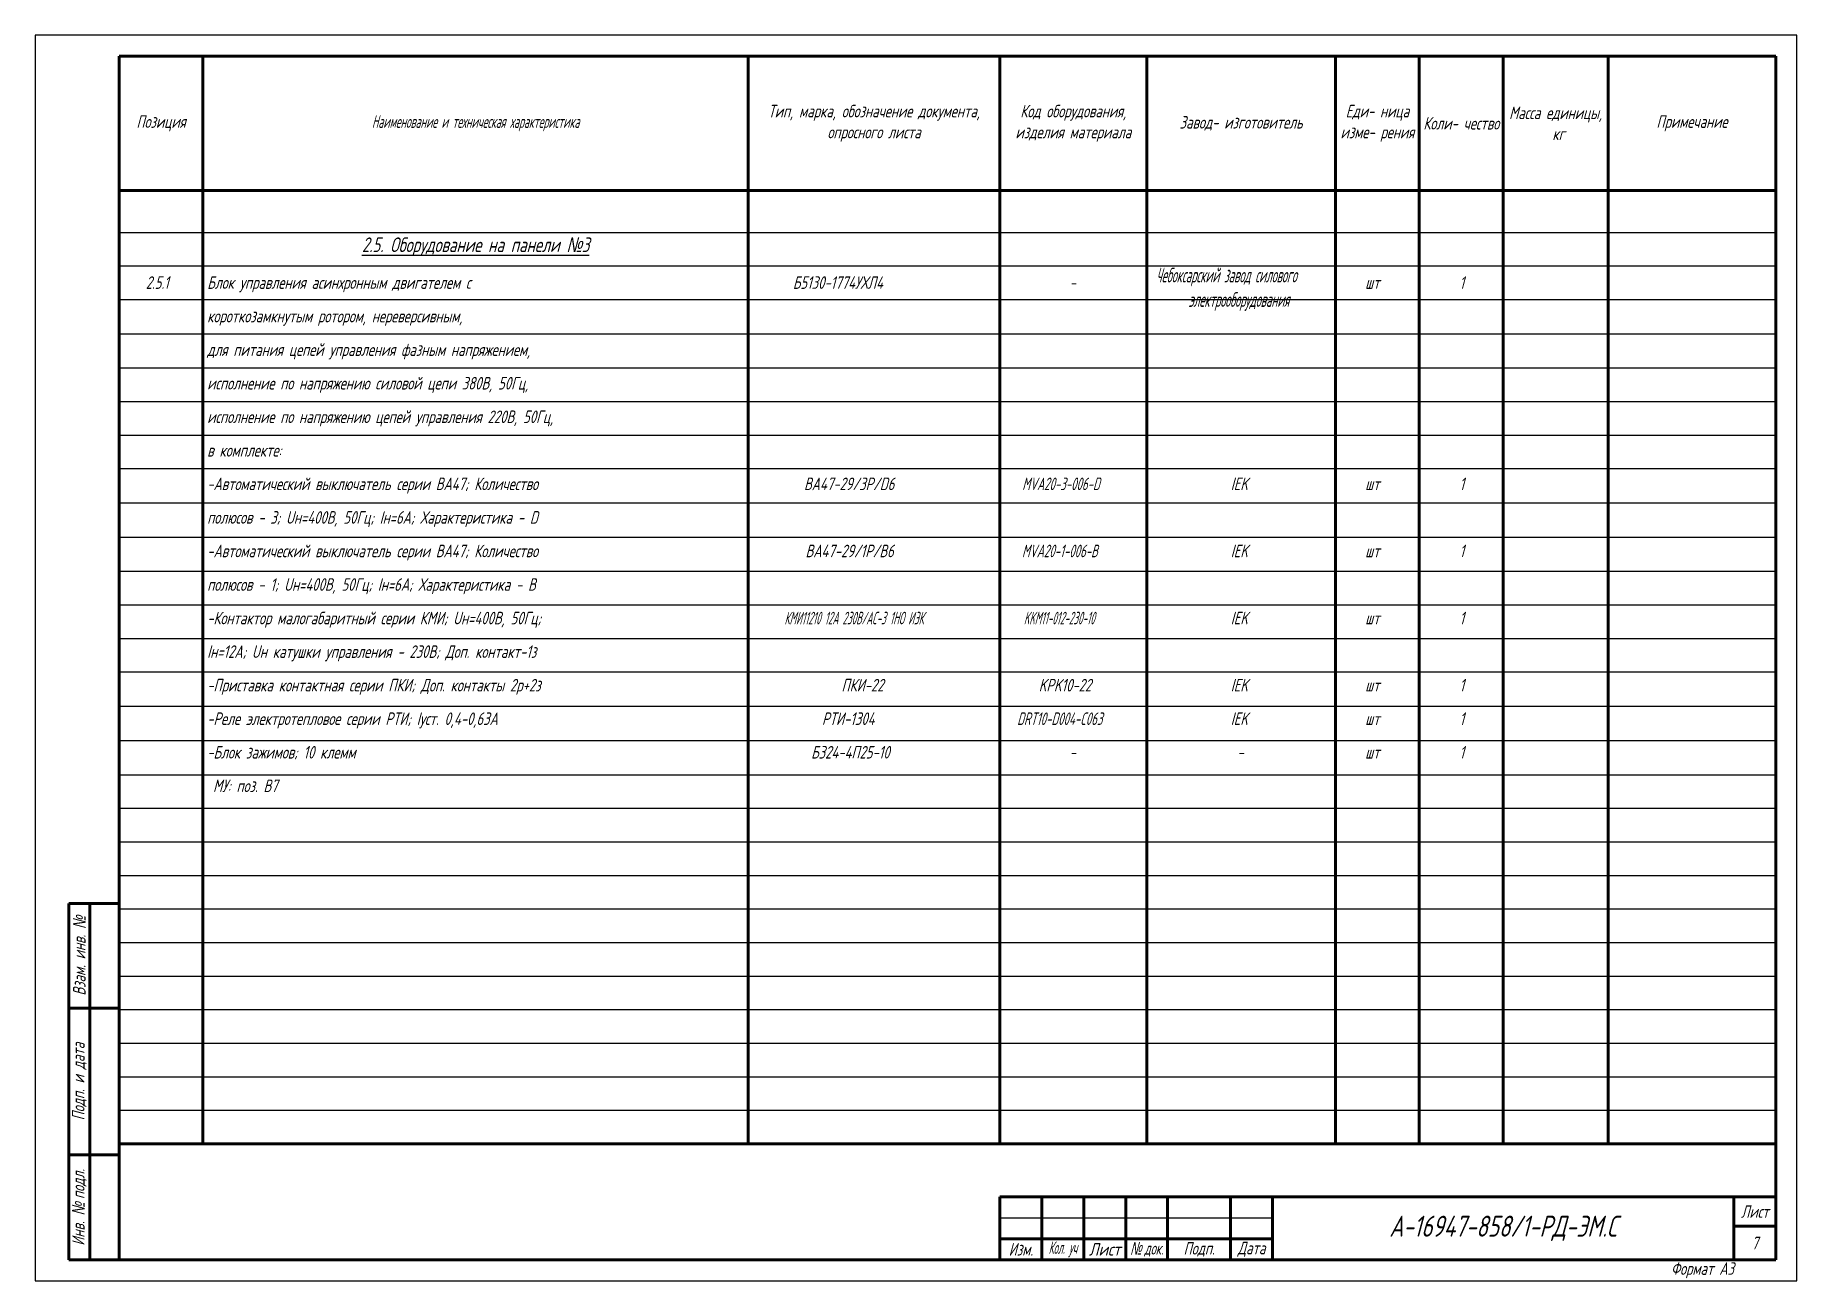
# Model space of a CAD drawing. Header units: millimetres. Extents: x -10490 to 5162, y -5053 to 76.
# Drawn here: x -298 to 122, y -344.1 to -47.1 of the extents above; entities that cross this region are included whole.
import ezdxf

# ---------------------------------------------------------------- set-up
doc = ezdxf.new("R2010")
doc.units = ezdxf.units.MM
for name, color, linetype, lineweight in [('Рамка толстая', 7, 'Continuous', 60), ('Рамка тонкая', 5, 'Continuous', 25), ('Спецификация', 9, 'Continuous', 25), ('Текст', 2, 'Continuous', 25), ('Штампы', 252, 'Continuous', 25)]:
    doc.layers.add(name, color=color, linetype=linetype, lineweight=lineweight)
doc.styles.add('SIMPLEX', font='simplex.shx', dxfattribs={"width": 0.7, "oblique": 15})

msp = doc.modelspace()

# ---------------------------------------------------------------- texts
at = {"layer": 'Спецификация', "color": 2, "attachment_point": 5, "style": 'SIMPLEX'}
for s, insert, char_height, width in [('{\\C2;Позиция}', (-268.04361, -68.14683), 3, 20), ('{\\Fgost|c204;\\Q15;\\C2;Наименование и техническая характеристика}', (-193.04361, -68.14683), 3, 130), ('{\\C2;Тип, марка, обозначение документа, опросного листа}', (-98.04361, -68.14683), 3, 60), ('{\\C2;Код оборудования, изделия материала}', (-50.54361, -68.14683), 3, 35), ('{\\C2;Завод- изготовитель}', (-10.54361, -68.14683), 3, 45), ('{\\C2;Еди- ница изме- рения}', (21.95639, -68.14683), 3, 20), ('{\\C2;Коли- чество}', (41.95639, -68.14683), 3, 20), ('{\\C2;Масса единицы,  кг}', (64.45639, -68.14683), 3, 25), ('{\\C2;Примечание}', (96.95639, -68.14683), 3, 40), ('{\\L2.5. Оборудование на панели \\fArial|b0|i0|c204|p34;№\\Fsimplex|c204;3}', (-193.04361, -97.57969), 3.5, 126)]:
    msp.add_mtext(s, dxfattribs=dict(at, insert=insert, char_height=char_height, width=width))
at = {"layer": 'Текст', "attachment_point": 1, "style": 'SIMPLEX'}
for s, width, insert, char_height in [('\\pi6.3481;2.5.1', 20, (-278.04361, -104.62476), 3), ('Блок управления асинхронным двигателем с ', 129, (-257.04361, -104.62476), 3), ('\\pi10.634;Б5130-1774УХЛ4', 60, (-128.04361, -104.62476), 3), ('\\pi2.2277;{\\W0.5;Чебоксарский завод силового \\P\\pi9.9992;электрооборудования}', 45, (-33.04361, -102.58866), 3.5), ('\\pi9.5981;1', 20, (31.95639, -104.62476), 3), ('\\pi16.6;-', 35, (-68.04361, -104.62476), 3), ('\\pi7.0965;шт', 20, (11.95639, -104.62476), 3), ('короткозамкнутым ротором, нереверсивным, ', 129, (-257.04361, -112.62476), 3), ('для питания цепей управления фазным напряжением,', 129, (-257.04361, -120.62476), 3), ('исполнение по напряжению силовой цепи 380В, 50Гц,', 129, (-257.04361, -128.62476), 3), ('{\\W0.7;исполнение по напряжению цепей управления 220В, 50Гц,}', 129, (-257.04361, -136.62476), 3), ('в комплекте:', 129, (-257.04361, -144.62476), 3), ('-Автоматический выключатель серии ВА47; Количество', 129, (-257.04361, -152.62476), 3), ('\\pi13.293;ВА47-29/3Р/D6', 60, (-128.04361, -152.62476), 3), ('\\pi5.3223;{\\W0.6;MVA20-3-006-D}', 35, (-68.04361, -152.62476), 3), ('\\pi20.048;IEK', 45, (-33.04361, -152.62476), 3), ('\\pi7.0965;шт', 20, (11.95639, -152.62476), 3), ('\\pi9.5981;1', 20, (31.95639, -152.62476), 3), ('{\\W0.7;полюсов - 3; Uн=400В, 50Гц; Iн=6А; Характеристика - D}', 129, (-257.04361, -160.62476), 3), ('-Автоматический выключатель серии ВА47; Количество', 129, (-257.04361, -168.62476), 3), ('\\pi13.643;ВА47-29/1Р/В6', 60, (-128.04361, -168.62476), 3), ('\\pi5.2603;{\\W0.6;MVA20-1-006-В}', 35, (-68.04361, -168.62476), 3), ('\\pi20.048;IEK', 45, (-33.04361, -168.62476), 3), ('\\pi7.0965;шт', 20, (11.95639, -168.62476), 3), ('\\pi9.5981;1', 20, (31.95639, -168.62476), 3), ('полюсов - 1; Uн=400В, 50Гц; Iн=6А; Характеристика - В', 129, (-257.04361, -176.62476), 3), ('-Контактор малогабаритный серии КМИ; Uн=400В, 50Гц; ', 129, (-257.04361, -184.62476), 3), ('\\pi8.6338;{\\W0.5;КМИ11210 12А 230В/АС-3 1НО ИЭК}', 60, (-128.04361, -184.62476), 3), ('\\pi5.7103;{\\W0.5;KKM11-012-230-10}', 35, (-68.04361, -184.62476), 3), ('\\pi20.048;IEK', 45, (-33.04361, -184.62476), 3), ('\\pi9.5981;1', 20, (31.95639, -184.62476), 3), ('\\pi7.0965;шт', 20, (11.95639, -184.62476), 3), ('Iн=12А; Uн катушки управления - 230В; Доп. контакт-1з', 129, (-257.04361, -192.62476), 3), ('{\\W0.7;-Приставка контактная серии ПКИ; Доп. контакты 2р+2з}', 129, (-257.04361, -200.62476), 3), ('\\pi22.234;ПКИ-22', 60, (-128.04361, -200.62476), 3), ('\\pi9.2746;KPK10-22', 35, (-68.04361, -200.62476), 3), ('\\pi20.048;IEK', 45, (-33.04361, -200.62476), 3), ('\\pi7.0965;шт', 20, (11.95639, -200.62476), 3), ('\\pi9.5981;1', 20, (31.95639, -200.62476), 3), ('-Реле электротепловое серии РТИ; Iуст. 0,4-0,63А', 129, (-257.04361, -208.62476), 3), ('\\pi17.571;РТИ-1304', 60, (-128.04361, -208.62476), 3), ('\\pi4.1124;{\\W0.6;DRT10-D004-C063}', 35, (-68.04361, -208.62476), 3), ('\\pi20.048;IEK', 45, (-33.04361, -208.62476), 3), ('\\pi7.0965;шт', 20, (11.95639, -208.62476), 3), ('\\pi9.5981;1', 20, (31.95639, -208.62476), 3), ('-Блок зажимов; 10 клемм', 129, (-257.04361, -216.62476), 3), ('\\pi14.988;БЗ24-4П25-10', 60, (-128.04361, -216.62476), 3), ('\\pi16.6;-', 35, (-68.04361, -216.62476), 3), ('\\pi21.6;-', 45, (-33.04361, -216.62476), 3), ('\\pi7.0965;шт', 20, (11.95639, -216.62476), 3), ('\\pi9.5981;1', 20, (31.95639, -216.62476), 3), (' МУ: поз. В7', 129, (-257.04361, -224.62476), 3)]:
    msp.add_mtext_dynamic_manual_height_columns(s, width=width, gutter_width=12.5, heights=[0], dxfattribs=dict(at, insert=insert, char_height=char_height))
at = {"layer": 'Штампы', "color": 2, "char_height": 3, "attachment_point": 5, "rotation": 90, "style": 'SIMPLEX'}
for s, insert, width in [('Взам. инв. {\\fArial|b0|i0|c204|p34;№}', (-287.54361, -266.64683), 25), ('Подп. и дата', (-287.54361, -296.64683), 35), ('Инв. {\\fArial|b0|i0|c204|p34;№ }подл.', (-287.54361, -326.64683), 25)]:
    msp.add_mtext(s, dxfattribs=dict(at, insert=insert, width=width))
at = {"layer": 'Штампы', "color": 2, "style": 'SIMPLEX'}
for s, insert, char_height, width, attachment_point in [('{\\W0.7;Лист}', (111.95639, -327.64683), 3, 10, 5), ('А-16947-858/1-РД-ЭМ.С', (51.95639, -331.64683), 5, 110, 5), ('Изм.', (-63.04361, -336.64683), 3, 10, 5), ('{\\W0.5;Кол. уч}', (-53.04361, -336.64683), 3, 10, 5), ('{\\W0.8;Лист}', (-43.04361, -336.64683), 3, 10, 5), ('{\\fArial|b0|i0|c204|p34;\\W0.6;№ \\Fsimplex|c204;док.}', (-33.04361, -336.64683), 3, 10, 5), ('Подп.', (-20.54361, -336.64683), 3, 15, 5), ('{\\W0.7;Дата}', (-8.04361, -336.64683), 3, 10, 5), ('7', (111.95639, -335.14683), 3, 10, 5), ('Формат А3', (106.95639, -341.64683), 3, 165, 6)]:
    msp.add_mtext(s, dxfattribs=dict(at, insert=insert, char_height=char_height, width=width, attachment_point=attachment_point))

# ---------------------------------------------------------------- blocks, each defined once
blk = doc.blocks.new('A$C64336E77')
at = {"layer": 'Рамка толстая'}
for p, q in [((20, 5), (20, 292)), ((20, 292), (415, 292)), ((415, 292), (415, 5)), ((20, 5), (415, 5))]:
    blk.add_line(p, q, dxfattribs=at)
at = {"layer": 'Рамка тонкая'}
for p, q in [((0, 297), (0, 0)), ((420, 297), (0, 297)), ((420, 0), (420, 297)), ((0, 0), (420, 0))]:
    blk.add_line(p, q, dxfattribs=at)

# ---------------------------------------------------------------- linework, layer by layer
at = {"layer": 'Спецификация', "lineweight": 60}
for p, q in [((-278.04361, -52.14683), (116.95639, -52.14683)), ((-278.04361, -52.14683), (-278.04361, -311.48017)), ((-258.04361, -52.14683), (-258.04361, -311.48017)), ((-128.04361, -52.14683), (-128.04361, -311.48017)), ((-68.04361, -52.14683), (-68.04361, -311.48017)), ((-33.04361, -52.14683), (-33.04361, -311.48017)), ((11.95639, -52.14683), (11.95639, -311.48017)), ((31.95639, -52.14683), (31.95639, -311.48017)), ((51.95639, -52.14683), (51.95639, -311.48017)), ((76.95639, -52.14683), (76.95639, -311.48017)), ((116.95639, -52.14683), (116.95639, -311.48017)), ((-278.04361, -84.14683), (116.95639, -84.14683)), ((-278.04361, -311.48017), (116.95639, -311.48017))]:
    msp.add_line(p, q, dxfattribs=at)
at = {"layer": 'Спецификация', "color": 5}
for p, q in [((-278.04361, -94.14683), (116.95639, -94.14683)), ((-278.04361, -102.14683), (116.95639, -102.14683)), ((-278.04361, -110.14683), (116.95639, -110.14683)), ((-278.04361, -118.3135), (116.95639, -118.3135)), ((-278.04361, -126.48017), (116.95639, -126.48017)), ((-278.04361, -134.48017), (116.95639, -134.48017)), ((-278.04361, -142.48017), (116.95639, -142.48017)), ((-278.04361, -150.48017), (116.95639, -150.48017)), ((-278.04361, -158.64683), (116.95639, -158.64683)), ((-278.04361, -166.8135), (116.95639, -166.8135)), ((-278.04361, -174.98017), (116.95639, -174.98017)), ((-278.04361, -182.98017), (116.95639, -182.98017)), ((-278.04361, -190.98017), (116.95639, -190.98017)), ((-278.04361, -198.98017), (116.95639, -198.98017)), ((-278.04361, -207.14683), (116.95639, -207.14683)), ((-278.04361, -215.3135), (116.95639, -215.3135)), ((-278.04361, -223.48017), (116.95639, -223.48017)), ((-278.04361, -231.48017), (116.95639, -231.48017)), ((-278.04361, -239.48017), (116.95639, -239.48017)), ((-278.04361, -247.48017), (116.95639, -247.48017)), ((-278.04361, -255.48017), (116.95639, -255.48017)), ((-278.04361, -263.48017), (116.95639, -263.48017)), ((-278.04361, -271.48017), (116.95639, -271.48017)), ((-278.04361, -279.48017), (116.95639, -279.48017)), ((-278.04361, -287.48017), (116.95639, -287.48017)), ((-278.04361, -295.48017), (116.95639, -295.48017)), ((-278.04361, -303.48017), (116.95639, -303.48017))]:
    msp.add_line(p, q, dxfattribs=at)
at = {"layer": 'Штампы', "lineweight": 60}
for p, q in [((-290.04361, -339.14683), (-290.04361, -254.14683)), ((-290.04361, -254.14683), (-278.04361, -254.14683)), ((-285.04361, -339.14683), (-285.04361, -254.14683)), ((-278.04361, -339.14683), (-278.04361, -254.14683)), ((-290.04361, -279.14683), (-278.04361, -279.14683)), ((-290.04361, -314.14683), (-278.04361, -314.14683)), ((-68.04361, -324.14683), (116.95639, -324.14683)), ((-68.04361, -324.14683), (-68.04361, -339.14683)), ((-58.04361, -324.14683), (-58.04361, -339.14683)), ((-48.04361, -324.14683), (-48.04361, -339.14683)), ((-38.04361, -324.14683), (-38.04361, -339.14683)), ((-28.04361, -324.14683), (-28.04361, -339.14683)), ((-13.04361, -324.14683), (-13.04361, -339.14683)), ((-3.04361, -324.14683), (-3.04361, -339.14683)), ((106.95639, -324.14683), (106.95639, -339.14683)), ((116.95639, -324.14683), (116.95639, -339.14683)), ((106.95639, -331.14683), (116.95639, -331.14683)), ((-68.04361, -334.14683), (-3.04361, -334.14683)), ((-290.04361, -339.14683), (-278.04361, -339.14683)), ((-68.04361, -339.14683), (116.95639, -339.14683))]:
    msp.add_line(p, q, dxfattribs=at)
at = {"layer": 'Штампы', "color": 5, "lineweight": 25}
msp.add_line((-68.04361, -329.14683), (-3.04361, -329.14683), dxfattribs=at)
at = {"layer": 'Штампы', "color": 8, "lineweight": 0}
msp.add_line((-68.04361, -344.14683), (116.95639, -344.14683), dxfattribs=at)

# ---------------------------------------------------------------- block references
msp.add_blockref('A$C64336E77', (-298.0436, -344.14683))

msp.set_redraw_order([(e.dxf.handle, doc.entitydb.next_handle()) for e in msp.query("TEXT MTEXT ATTDEF DIMENSION ARC_DIMENSION")])  # texts and dimensions are drawn at this point

doc.saveas('drawing.dxf')
